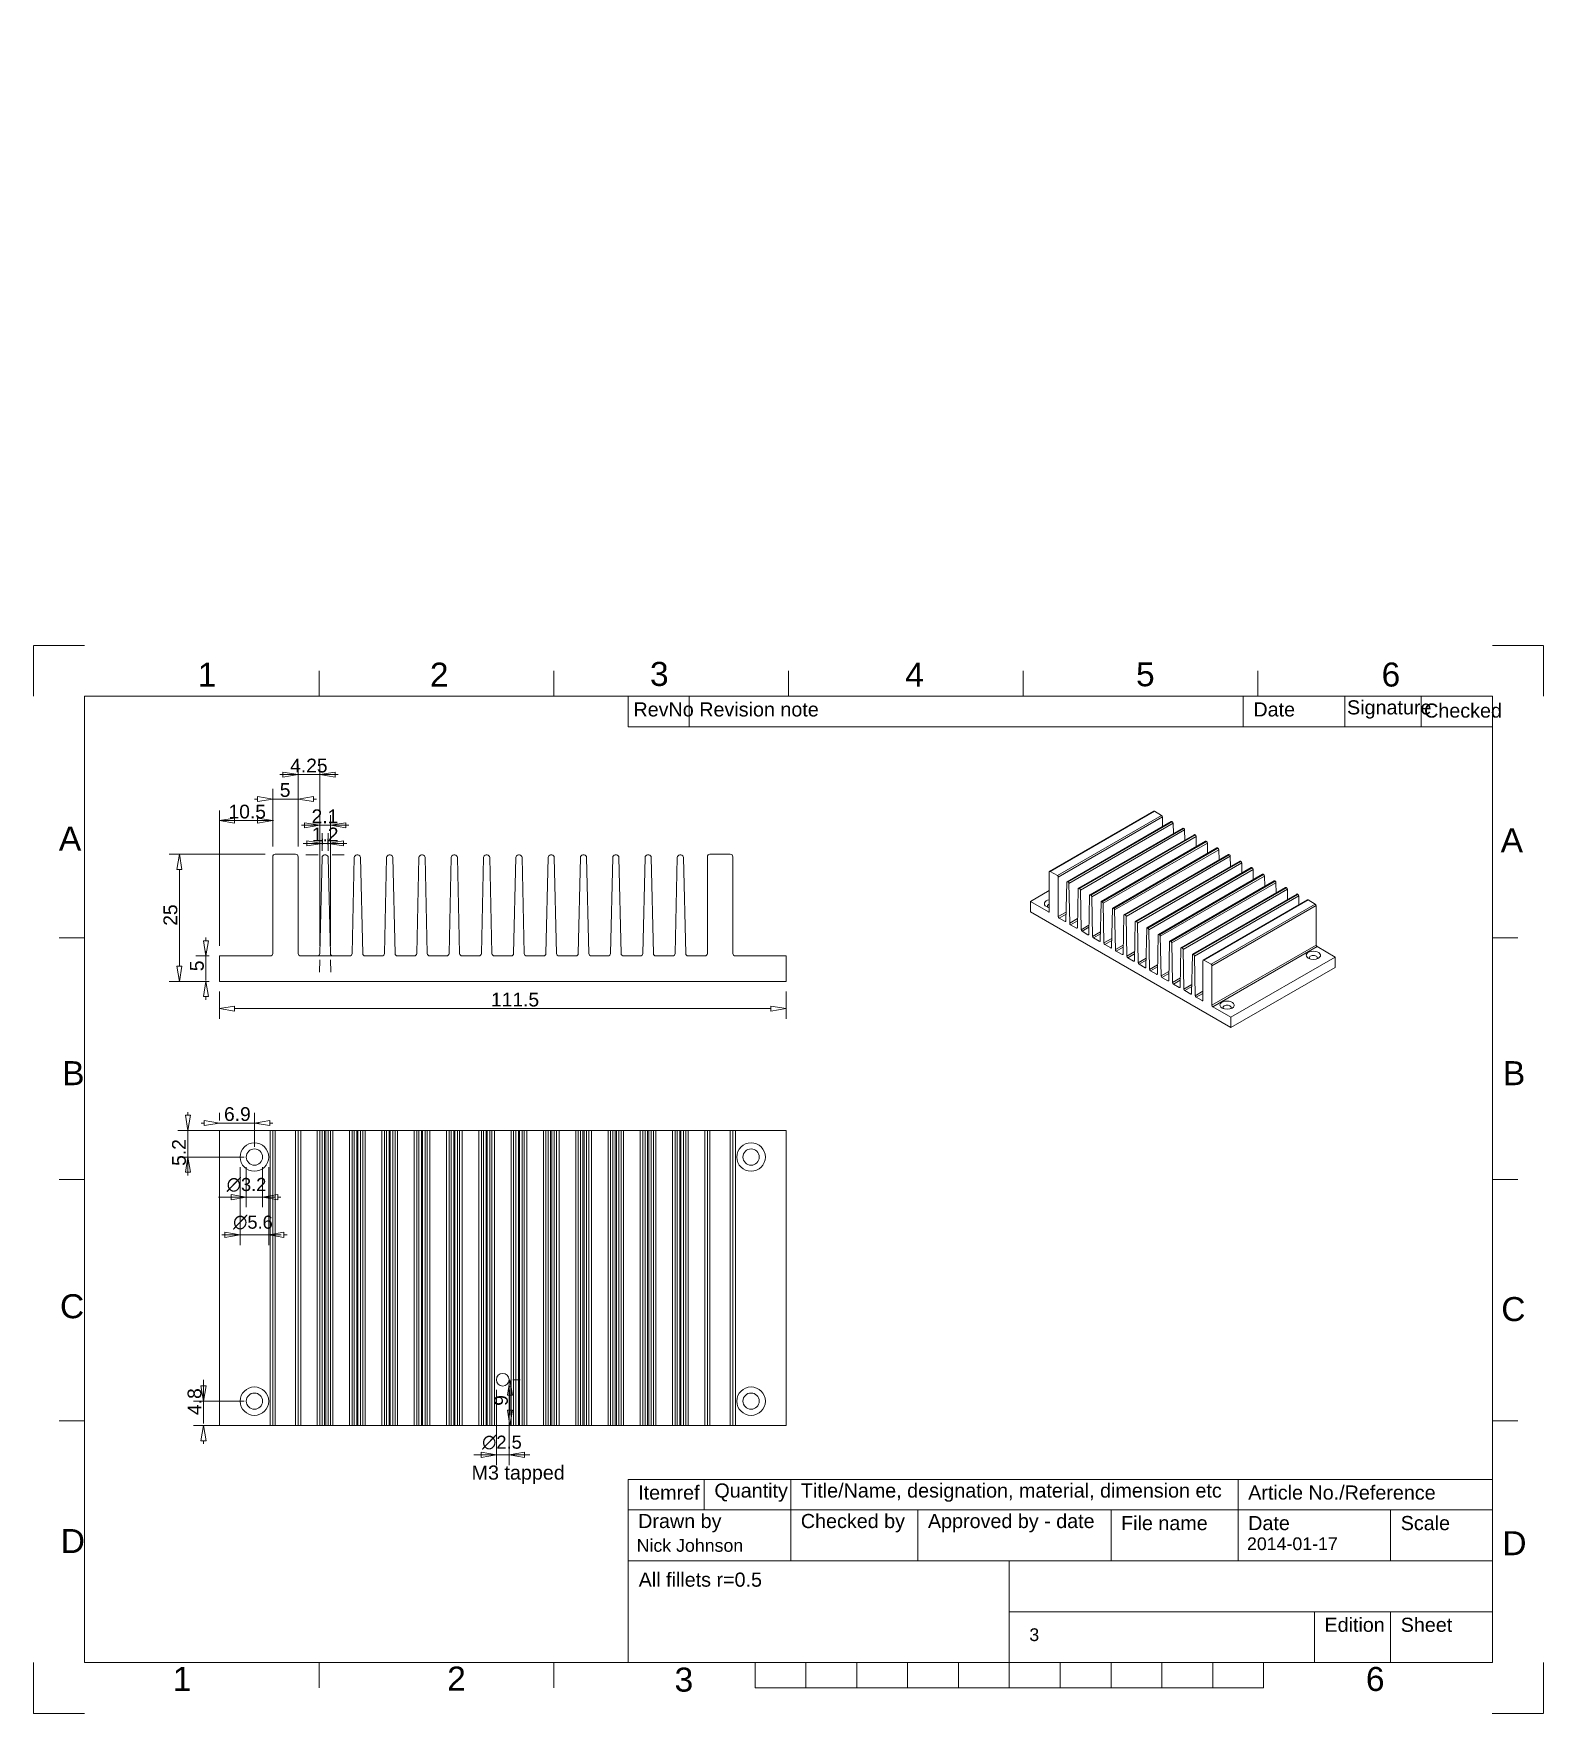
# Model space of a CAD drawing. Header units: millimetres. Extents: x 0 to 297, y 0 to 330.
import ezdxf

# ---------------------------------------------------------------- set-up
doc = ezdxf.new("R2010")
doc.units = ezdxf.units.MM
for name, color, linetype, lineweight in [('CENTER', 204, 'Continuous', 0), ('CONTINUOUS', 7, 'Continuous', 0), ('DIMENSIONS', 7, 'Continuous', 0), ('DISSOCIATED', 1, 'Continuous', 0), ('TANGENT EDGES', 7, 'Continuous', 0), ('VISIBLE', 7, 'Continuous', 0)]:
    doc.layers.add(name, color=color, linetype=linetype, lineweight=lineweight)
doc.dimstyles.new('ISO-25', dxfattribs={"dimtxt": 2.5, "dimasz": 2.5, "dimexe": 1.25, "dimexo": 0.625, "dimtad": 1, "dimtxsty": 'Standard', "dimcen": 2.5, "dimadec": 0, "dimazin": 0, "dimtfac": 1, "dimtmove": 0, "dimatfit": 3, "dimfxl": 1, "dimarcsym": 0})

msp = doc.modelspace()

# ---------------------------------------------------------------- texts
at = {"layer": 'CONTINUOUS', "char_height": 2.77728, "attachment_point": 1}
for s, insert in [('{\\fArial|b0|i0|c0|p0;\\C7;M3 tapped}{\\fArial|b0|i0|c0|p0;\\C7;}', (86.158, 48.741)), ('{\\fArial|b0|i0|c0|p0;\\C7;All fillets r=0.5}{\\fArial|b0|i0|c0|p0;\\C7;}', (119.029, 27.691))]:
    msp.add_mtext(s, dxfattribs=dict(at, insert=insert))

# ---------------------------------------------------------------- blocks, each defined once
blk = doc.blocks.new('D1')
at = {"layer": 'DIMENSIONS'}
for p, q in [((36.55, 141.94), (36.55, 136.58)), ((148.05, 141.94), (148.05, 136.58)), ((39.55, 138.58), (94.71, 138.58)), ((89, 138.58), (100.41, 138.58)), ((145.05, 138.58), (94.71, 138.58))]:
    blk.add_line(p, q, dxfattribs=at)
for points in [[(36.55, 138.58), (39.55, 139.08), (39.55, 138.08), (36.55, 138.58)], [(148.05, 138.58), (145.05, 138.08), (145.05, 139.08), (148.05, 138.58)]]:
    blk.add_lwpolyline(points, dxfattribs=at)
at = {"layer": 'DIMENSIONS', "insert": (94.71, 140.34), "char_height": 2.7079, "attachment_point": 5}
for s in ['{\\fArial|b0|i0|c0|p0;111.5}{\\fArial|b0|i0|c0|p0;}', '{\\fArial|b0|i0|c0|p0;}', '{\\fArial|b0|i0|c0|p0;}']:
    blk.add_mtext(s, dxfattribs=at)
blk = doc.blocks.new('D2')
at = {"layer": 'DIMENSIONS'}
for p, q in [((33.9, 151.94), (33.9, 152.54)), ((34.55, 148.94), (31.9, 148.94)), ((33.9, 149.88), (33.9, 144.11)), ((34.55, 143.94), (31.9, 143.94)), ((33.9, 140.94), (33.9, 140.34))]:
    blk.add_line(p, q, dxfattribs=at)
for points in [[(33.9, 148.94), (33.4, 151.94), (34.4, 151.94), (33.9, 148.94)], [(33.9, 143.94), (34.4, 140.94), (33.4, 140.94), (33.9, 143.94)]]:
    blk.add_lwpolyline(points, dxfattribs=at)
at = {"layer": 'DIMENSIONS', "insert": (32.14, 146.99), "char_height": 2.7079, "attachment_point": 5, "rotation": 90}
for s in ['{\\fArial|b0|i0|c0|p0;5}{\\fArial|b0|i0|c0|p0;}', '{\\fArial|b0|i0|c0|p0;}', '{\\fArial|b0|i0|c0|p0;}']:
    blk.add_mtext(s, dxfattribs=at)
blk = doc.blocks.new('D3')
at = {"layer": 'DIMENSIONS'}
for p, q in [((36.55, 150.94), (36.55, 177.55)), ((47.21, 175.55), (36.86, 175.55)), ((39.55, 175.55), (42.03, 175.55)), ((44.05, 175.55), (42.03, 175.55)), ((47.05, 170.44), (47.05, 177.55))]:
    blk.add_line(p, q, dxfattribs=at)
for points in [[(36.55, 175.55), (39.55, 176.05), (39.55, 175.05), (36.55, 175.55)], [(47.05, 175.55), (44.05, 175.05), (44.05, 176.05), (47.05, 175.55)]]:
    blk.add_lwpolyline(points, dxfattribs=at)
at = {"layer": 'DIMENSIONS', "insert": (42.03, 177.31), "char_height": 2.7079, "attachment_point": 5}
for s in ['{\\fArial|b0|i0|c0|p0;10.5}{\\fArial|b0|i0|c0|p0;}', '{\\fArial|b0|i0|c0|p0;}', '{\\fArial|b0|i0|c0|p0;}']:
    blk.add_mtext(s, dxfattribs=at)
blk = doc.blocks.new('D4')
at = {"layer": 'DIMENSIONS'}
for p, q in [((56.75, 170.8), (56.75, 173.07)), ((57.95, 170.8), (57.95, 173.07)), ((53.05, 171.07), (61.64, 171.07)), ((53.75, 171.07), (53.15, 171.07)), ((60.95, 171.07), (61.55, 171.07))]:
    blk.add_line(p, q, dxfattribs=at)
for points in [[(56.75, 171.07), (53.75, 170.57), (53.75, 171.57), (56.75, 171.07)], [(57.95, 171.07), (60.95, 171.57), (60.95, 170.57), (57.95, 171.07)]]:
    blk.add_lwpolyline(points, dxfattribs=at)
at = {"layer": 'DIMENSIONS', "insert": (57.35, 172.83), "char_height": 2.7079, "attachment_point": 5}
for s in ['{\\fArial|b0|i0|c0|p0;1.2}{\\fArial|b0|i0|c0|p0;}', '{\\fArial|b0|i0|c0|p0;}', '{\\fArial|b0|i0|c0|p0;}']:
    blk.add_mtext(s, dxfattribs=at)
blk = doc.blocks.new('D5')
at = {"layer": 'DIMENSIONS'}
for p, q in [((52.05, 170.44), (52.05, 186.6)), ((56.3, 150.94), (56.3, 186.6)), ((49.05, 184.6), (48.45, 184.6)), ((59.33, 184.6), (48.98, 184.6)), ((59.3, 184.6), (59.9, 184.6))]:
    blk.add_line(p, q, dxfattribs=at)
for points in [[(52.05, 184.6), (49.05, 184.1), (49.05, 185.1), (52.05, 184.6)], [(56.3, 184.6), (59.3, 185.1), (59.3, 184.1), (56.3, 184.6)]]:
    blk.add_lwpolyline(points, dxfattribs=at)
at = {"layer": 'DIMENSIONS', "insert": (54.15, 186.36), "char_height": 2.7079, "attachment_point": 5}
for s in ['{\\fArial|b0|i0|c0|p0;4.25}{\\fArial|b0|i0|c0|p0;}', '{\\fArial|b0|i0|c0|p0;}', '{\\fArial|b0|i0|c0|p0;}']:
    blk.add_mtext(s, dxfattribs=at)
blk = doc.blocks.new('D6')
at = {"layer": 'DIMENSIONS'}
for p, q in [((56.3, 150.94), (56.3, 176.63)), ((58.4, 150.94), (58.4, 176.63)), ((53.3, 174.63), (52.7, 174.63)), ((61.6, 174.63), (53.01, 174.63)), ((61.4, 174.63), (62, 174.63))]:
    blk.add_line(p, q, dxfattribs=at)
for points in [[(56.3, 174.63), (53.3, 174.13), (53.3, 175.13), (56.3, 174.63)], [(58.4, 174.63), (61.4, 175.13), (61.4, 174.13), (58.4, 174.63)]]:
    blk.add_lwpolyline(points, dxfattribs=at)
at = {"layer": 'DIMENSIONS', "insert": (57.31, 176.4), "char_height": 2.7079, "attachment_point": 5}
for s in ['{\\fArial|b0|i0|c0|p0;2.1}{\\fArial|b0|i0|c0|p0;}', '{\\fArial|b0|i0|c0|p0;}', '{\\fArial|b0|i0|c0|p0;}']:
    blk.add_mtext(s, dxfattribs=at)
blk = doc.blocks.new('D7')
at = {"layer": 'DIMENSIONS'}
for p, q in [((45.55, 168.94), (26.69, 168.94)), ((28.69, 165.94), (28.69, 156.98)), ((28.69, 153.22), (28.69, 160.75)), ((28.69, 146.94), (28.69, 156.98)), ((34.55, 143.94), (26.69, 143.94))]:
    blk.add_line(p, q, dxfattribs=at)
for points in [[(28.69, 168.94), (29.19, 165.94), (28.19, 165.94), (28.69, 168.94)], [(28.69, 143.94), (28.19, 146.94), (29.19, 146.94), (28.69, 143.94)]]:
    blk.add_lwpolyline(points, dxfattribs=at)
at = {"layer": 'DIMENSIONS', "insert": (26.92, 156.98), "char_height": 2.7079, "attachment_point": 5, "rotation": 90}
for s in ['{\\fArial|b0|i0|c0|p0;25}{\\fArial|b0|i0|c0|p0;}', '{\\fArial|b0|i0|c0|p0;}', '{\\fArial|b0|i0|c0|p0;}']:
    blk.add_mtext(s, dxfattribs=at)
blk = doc.blocks.new('D8')
at = {"layer": 'DIMENSIONS'}
for p, q in [((47.05, 170.44), (47.05, 181.8)), ((52.05, 170.44), (52.05, 181.8)), ((44.05, 179.8), (43.45, 179.8)), ((52.37, 179.8), (46.6, 179.8)), ((55.05, 179.8), (55.65, 179.8))]:
    blk.add_line(p, q, dxfattribs=at)
for points in [[(47.05, 179.8), (44.05, 179.3), (44.05, 180.3), (47.05, 179.8)], [(52.05, 179.8), (55.05, 180.3), (55.05, 179.3), (52.05, 179.8)]]:
    blk.add_lwpolyline(points, dxfattribs=at)
at = {"layer": 'DIMENSIONS', "insert": (49.48, 181.56), "char_height": 2.7079, "attachment_point": 5}
for s in ['{\\fArial|b0|i0|c0|p0;5}{\\fArial|b0|i0|c0|p0;}', '{\\fArial|b0|i0|c0|p0;}', '{\\fArial|b0|i0|c0|p0;}']:
    blk.add_mtext(s, dxfattribs=at)
blk = doc.blocks.new('D9')
at = {"layer": 'DIMENSIONS'}
for p, q in [((41.85, 107.4), (41.85, 99.51)), ((45.05, 107.4), (45.05, 99.51)), ((47.42, 101.51), (36.36, 101.51)), ((38.85, 101.51), (38.25, 101.51)), ((48.05, 101.51), (48.65, 101.51))]:
    blk.add_line(p, q, dxfattribs=at)
for points in [[(41.85, 101.51), (38.85, 101.01), (38.85, 102.01), (41.85, 101.51)], [(45.05, 101.51), (48.05, 102.01), (48.05, 101.01), (45.05, 101.51)]]:
    blk.add_lwpolyline(points, dxfattribs=at)
at = {"layer": 'DIMENSIONS', "insert": (41.89, 103.98), "attachment_point": 5}
for s, char_height in [('{\\fAlibre Symbols|b0|i0|c0|p0;n}{\\fArial|b0|i0|c0|p0;\\H0.95x;3.2}{\\fMicrosoft Sans Serif|b0|i0|c0|p0;\\H0.85x;}', 2.70785), ('{\\fArial|b0|i0|c0|p0;}', 2.7079), ('{\\fArial|b0|i0|c0|p0;}', 2.7079)]:
    blk.add_mtext(s, dxfattribs=dict(at, char_height=char_height))
blk = doc.blocks.new('D10')
at = {"layer": 'DISSOCIATED'}
for p, q in [((40.65, 107.4), (40.65, 92.1)), ((46.25, 107.4), (46.25, 92.1)), ((37.65, 94.1), (37.05, 94.1)), ((48.68, 94.1), (37.62, 94.1)), ((49.25, 94.1), (49.85, 94.1))]:
    blk.add_line(p, q, dxfattribs=at)
for points in [[(40.65, 94.1), (37.65, 93.6), (37.65, 94.6), (40.65, 94.1)], [(46.25, 94.1), (49.25, 94.6), (49.25, 93.6), (46.25, 94.1)]]:
    blk.add_lwpolyline(points, dxfattribs=at)
at = {"layer": 'DISSOCIATED', "insert": (43.15, 96.57), "attachment_point": 5}
for s, char_height in [('{\\fAlibre Symbols|b0|i0|c0|p0;n}{\\fArial|b0|i0|c0|p0;\\H0.95x;5.6}{\\fMicrosoft Sans Serif|b0|i0|c0|p0;\\H0.85x;}', 2.70785), ('{\\fArial|b0|i0|c0|p0;}', 2.7079), ('{\\fArial|b0|i0|c0|p0;}', 2.7079)]:
    blk.add_mtext(s, dxfattribs=dict(at, char_height=char_height))
blk = doc.blocks.new('D11')
at = {"layer": 'DISSOCIATED'}
for p, q in [((33.55, 116.07), (32.95, 116.07)), ((35.79, 116.07), (44.38, 116.07)), ((36.55, 116.6), (36.55, 118.07)), ((43.45, 111.4), (43.45, 118.07)), ((46.45, 116.07), (47.05, 116.07))]:
    blk.add_line(p, q, dxfattribs=at)
for points in [[(36.55, 116.07), (33.55, 115.57), (33.55, 116.57), (36.55, 116.07)], [(43.45, 116.07), (46.45, 116.57), (46.45, 115.57), (43.45, 116.07)]]:
    blk.add_lwpolyline(points, dxfattribs=at)
at = {"layer": 'DISSOCIATED', "insert": (40.09, 117.83), "char_height": 2.7079, "attachment_point": 5}
for s in ['{\\fArial|b0|i0|c0|p0;6.9}{\\fArial|b0|i0|c0|p0;}', '{\\fArial|b0|i0|c0|p0;}', '{\\fArial|b0|i0|c0|p0;}']:
    blk.add_mtext(s, dxfattribs=at)
blk = doc.blocks.new('D12')
at = {"layer": 'DISSOCIATED'}
for p, q in [((30.37, 117.6), (30.37, 118.2)), ((56.89, 114.6), (28.37, 114.6)), ((30.37, 114.58), (30.37, 105.99)), ((41.45, 109.4), (28.37, 109.4)), ((30.37, 106.4), (30.37, 105.8))]:
    blk.add_line(p, q, dxfattribs=at)
for points in [[(30.37, 114.6), (29.87, 117.6), (30.87, 117.6), (30.37, 114.6)], [(30.37, 109.4), (30.87, 106.4), (29.87, 106.4), (30.37, 109.4)]]:
    blk.add_lwpolyline(points, dxfattribs=at)
at = {"layer": 'DISSOCIATED', "insert": (28.61, 110.29), "char_height": 2.7079, "attachment_point": 5, "rotation": 90}
for s in ['{\\fArial|b0|i0|c0|p0;5.2}{\\fArial|b0|i0|c0|p0;}', '{\\fArial|b0|i0|c0|p0;}', '{\\fArial|b0|i0|c0|p0;}']:
    blk.add_mtext(s, dxfattribs=at)
blk = doc.blocks.new('D13')
at = {"layer": 'DIMENSIONS'}
for p, q in [((33.43, 57.02), (33.43, 65.61)), ((33.43, 64.4), (33.43, 65)), ((41.45, 61.4), (31.43, 61.4)), ((56.89, 56.6), (31.43, 56.6)), ((33.43, 53.6), (33.43, 53))]:
    blk.add_line(p, q, dxfattribs=at)
for points in [[(33.43, 61.4), (32.93, 64.4), (33.93, 64.4), (33.43, 61.4)], [(33.43, 56.6), (33.93, 53.6), (32.93, 53.6), (33.43, 56.6)]]:
    blk.add_lwpolyline(points, dxfattribs=at)
at = {"layer": 'DIMENSIONS', "insert": (31.67, 61.31), "char_height": 2.7079, "attachment_point": 5, "rotation": 90}
for s in ['{\\fArial|b0|i0|c0|p0;4.8}{\\fArial|b0|i0|c0|p0;}', '{\\fArial|b0|i0|c0|p0;}', '{\\fArial|b0|i0|c0|p0;}']:
    blk.add_mtext(s, dxfattribs=at)
blk = doc.blocks.new('D14')
at = {"layer": 'DISSOCIATED'}
for p, q in [((91.05, 63.6), (91.05, 48.84)), ((93.55, 63.6), (93.55, 48.84)), ((97.65, 50.84), (86.6, 50.84)), ((88.05, 50.84), (87.45, 50.84)), ((96.55, 50.84), (97.15, 50.84))]:
    blk.add_line(p, q, dxfattribs=at)
for points in [[(91.05, 50.84), (88.05, 50.34), (88.05, 51.34), (91.05, 50.84)], [(93.55, 50.84), (96.55, 51.34), (96.55, 50.34), (93.55, 50.84)]]:
    blk.add_lwpolyline(points, dxfattribs=at)
at = {"layer": 'DISSOCIATED', "insert": (92.13, 53.31), "attachment_point": 5}
for s, char_height in [('{\\fAlibre Symbols|b0|i0|c0|p0;n}{\\fArial|b0|i0|c0|p0;\\H0.95x;2.5}{\\fMicrosoft Sans Serif|b0|i0|c0|p0;\\H0.85x;}', 2.70785), ('{\\fArial|b0|i0|c0|p0;}', 2.7079), ('{\\fArial|b0|i0|c0|p0;}', 2.7079)]:
    blk.add_mtext(s, dxfattribs=dict(at, char_height=char_height))
blk = doc.blocks.new('D15')
at = {"layer": 'DISSOCIATED'}
for p, q in [((93.71, 58.64), (93.71, 64.41)), ((94.3, 65.6), (95.71, 65.6)), ((93.71, 62.6), (93.71, 61.53)), ((93.71, 59.6), (93.71, 61.53)), ((92.66, 56.6), (95.71, 56.6))]:
    blk.add_line(p, q, dxfattribs=at)
for points in [[(93.71, 65.6), (94.21, 62.6), (93.21, 62.6), (93.71, 65.6)], [(93.71, 56.6), (93.21, 59.6), (94.21, 59.6), (93.71, 56.6)]]:
    blk.add_lwpolyline(points, dxfattribs=at)
at = {"layer": 'DISSOCIATED', "insert": (91.95, 61.53), "char_height": 2.7079, "attachment_point": 5, "rotation": 90}
for s in ['{\\fArial|b0|i0|c0|p0;9}{\\fArial|b0|i0|c0|p0;}', '{\\fArial|b0|i0|c0|p0;}', '{\\fArial|b0|i0|c0|p0;}']:
    blk.add_mtext(s, dxfattribs=at)
blk = doc.blocks.new('BLOCK2')
at = {"layer": 'CONTINUOUS'}
for p, q in [((0, 209.99), (0, 199.99)), ((10.02, 209.99), (0.02, 209.99)), ((296.96, 209.99), (286.96, 209.99)), ((297, 199.99), (297, 209.99)), ((56.17, 200), (56.17, 205)), ((102.33, 200), (102.33, 205)), ((148.5, 200), (148.5, 205)), ((194.67, 199.99), (194.67, 204.99)), ((240.83, 199.99), (240.83, 204.99)), ((287, 200), (10, 200)), ((10, 200), (10, 10)), ((116.94, 193.99), (116.94, 199.99)), ((128.96, 193.99), (128.96, 199.99)), ((237.96, 193.99), (237.96, 199.99)), ((257.96, 193.99), (257.96, 199.99)), ((272.96, 193.99), (272.96, 199.99)), ((287, 10), (287, 200)), ((116.96, 193.99), (286.96, 193.99)), ((5, 152.5), (10, 152.5)), ((286.94, 152.5), (291.94, 152.5)), ((10, 105), (5, 105)), ((291.94, 105), (286.94, 105)), ((10, 57.5), (5, 57.5)), ((291.94, 57.5), (286.94, 57.5)), ((116.94, 46), (286.94, 46)), ((116.94, 40), (116.94, 46)), ((131.94, 40), (131.94, 46)), ((148.94, 40), (148.94, 46)), ((236.94, 40), (236.94, 46)), ((116.94, 40), (286.94, 40)), ((116.94, 10), (116.94, 40)), ((148.94, 30), (148.94, 40)), ((173.94, 30), (173.94, 40)), ((211.94, 30), (211.94, 40)), ((236.94, 30), (236.94, 40)), ((266.94, 30), (266.94, 40)), ((116.94, 30), (286.94, 30)), ((191.94, 10), (191.94, 30)), ((191.94, 20), (286.94, 20)), ((251.94, 10), (251.94, 20)), ((266.94, 10), (266.94, 20)), ((191.94, 10), (191.94, 15)), ((0, 0), (0, 10)), ((10, 10), (287, 10)), ((56.17, 10), (56.17, 5)), ((102.33, 10), (102.33, 5)), ((141.94, 5), (141.94, 10)), ((151.94, 5), (151.94, 10)), ((161.94, 5), (161.94, 10)), ((171.94, 5), (171.94, 10)), ((181.94, 5), (181.94, 10)), ((191.94, 10), (191.94, 5)), ((201.94, 5), (201.94, 10)), ((211.94, 5), (211.94, 10)), ((221.94, 5), (221.94, 10)), ((231.94, 5), (231.94, 10)), ((241.94, 5), (241.94, 10)), ((297, 0), (297, 10)), ((141.94, 5), (241.94, 5)), ((0, 0), (10, 0)), ((296.94, 0), (286.94, 0))]:
    blk.add_line(p, q, dxfattribs=at)
at = {"layer": 'CONTINUOUS', "attachment_point": 4}
for s, insert, char_height in [('{\\fArial|b0|i0|c0|p0;\\C7;1}{\\fArial|b0|i0|c0|p0;\\C7;}', (32.27, 204.25), 4.7214), ('{\\fArial|b0|i0|c0|p0;\\C7;2}{\\fArial|b0|i0|c0|p0;\\C7;}', (77.96, 204.25), 4.7214), ('{\\fArial|b0|i0|c0|p0;\\C7;3}{\\fArial|b0|i0|c0|p0;\\C7;}', (121.25, 204.36), 4.7214), ('{\\fArial|b0|i0|c0|p0;\\C7;4}{\\fArial|b0|i0|c0|p0;\\C7;}', (171.46, 204.24), 4.7214), ('{\\fArial|b0|i0|c0|p0;\\C7;5}{\\fArial|b0|i0|c0|p0;\\C7;}', (216.86, 204.3), 4.7214), ('{\\fArial|b0|i0|c0|p0;\\C7;6}{\\fArial|b0|i0|c0|p0;\\C7;}', (265.17, 204.24), 4.7214), ('{\\fArial|b0|i0|c0|p0;\\C7;RevNo}{\\fArial|b0|i0|c0|p0;\\C7;}', (118, 197.4), 2.7773), ('{\\fArial|b0|i0|c0|p0;\\C7;Revision note}{\\fArial|b0|i0|c0|p0;\\C7;}', (130.95, 197.4), 2.7773), ('{\\fArial|b0|i0|c0|p0;\\C7;Date}{\\fArial|b0|i0|c0|p0;\\C7;}', (239.95, 197.4), 2.7773), ('{\\fArial|b0|i0|c0|p0;\\C7;Signature}{\\fArial|b0|i0|c0|p0;\\C7;}', (258.37, 197.4), 2.7773), ('{\\fArial|b0|i0|c0|p0;\\C7;Checked}{\\fArial|b0|i0|c0|p0;\\C7;}', (273.53, 197.17), 2.7773), ('{\\fArial|b0|i0|c0|p0;\\C7;A}{\\fArial|b0|i0|c0|p0;\\C7;}', (4.98, 172.03), 4.7214), ('{\\fArial|b0|i0|c0|p0;\\C7;A}{\\fArial|b0|i0|c0|p0;\\C7;}', (288.59, 171.68), 4.7214), ('{\\fArial|b0|i0|c0|p0;\\C7;B}{\\fArial|b0|i0|c0|p0;\\C7;}', (5.62, 125.89), 4.7214), ('{\\fArial|b0|i0|c0|p0;\\C7;B}{\\fArial|b0|i0|c0|p0;\\C7;}', (289.03, 125.89), 4.7214), ('{\\fArial|b0|i0|c0|p0;\\C7;C}{\\fArial|b0|i0|c0|p0;\\C7;}', (5.19, 80.03), 4.7214), ('{\\fArial|b0|i0|c0|p0;\\C7;C}{\\fArial|b0|i0|c0|p0;\\C7;}', (288.71, 79.47), 4.7214), ('{\\fArial|b0|i0|c0|p0;\\C7;Itemref}{\\fArial|b0|i0|c0|p0;\\C7;}', (118.93, 43.41), 2.7773), ('{\\fArial|b0|i0|c0|p0;\\C7;Quantity}{\\fArial|b0|i0|c0|p0;\\C7;}', (133.93, 43.41), 2.7773), ('{\\fArial|b0|i0|c0|p0;\\C7;Title/Name, designation, material, dimension etc}{\\fArial|b0|i0|c0|p0;\\C7;}', (150.93, 43.41), 2.7773), ('{\\fArial|b0|i0|c0|p0;\\C7;Article No./Reference}{\\fArial|b0|i0|c0|p0;\\C7;}', (238.93, 43.41), 2.7773), ('{\\fArial|b0|i0|c0|p0;\\C7;Drawn by}{\\fArial|b0|i0|c0|p0;\\C7;}', (118.93, 37.41), 2.7773), ('{\\fArial|b0|i0|c0|p0;\\C7;Checked by}{\\fArial|b0|i0|c0|p0;\\C7;}', (150.93, 37.41), 2.7773), ('{\\fArial|b0|i0|c0|p0;\\C7;Approved by - date}{\\fArial|b0|i0|c0|p0;\\C7;}', (175.93, 37.41), 2.7773), ('{\\fArial|b0|i0|c0|p0;\\C7;File name}{\\fArial|b0|i0|c0|p0;\\C7;}', (213.93, 37.41), 2.7773), ('{\\fArial|b0|i0|c0|p0;\\C7;Date}{\\fArial|b0|i0|c0|p0;\\C7;}', (238.93, 37.41), 2.7773), ('{\\fArial|b0|i0|c0|p0;\\C7;Scale}{\\fArial|b0|i0|c0|p0;\\C7;}', (268.93, 37.41), 2.7773), ('{\\fArial|b0|i0|c0|p0;\\C7;D}{\\fArial|b0|i0|c0|p0;\\C7;}', (5.34, 33.89), 4.7214), ('{\\fArial|b0|i0|c0|p0;\\C7;Nick Johnson}{\\fArial|b0|i0|c0|p0;\\C7;}', (118.63, 33.01), 2.4996), ('{\\fArial|b0|i0|c0|p0;\\C7;2014-01-17}{\\fArial|b0|i0|c0|p0;\\C7;}', (238.69, 33.34), 2.4996), ('{\\fArial|b0|i0|c0|p0;\\C7;D}{\\fArial|b0|i0|c0|p0;\\C7;}', (288.92, 33.47), 4.7214), ('{\\fArial|b0|i0|c0|p0;\\C7;3}{\\fArial|b0|i0|c0|p0;\\C7;}', (195.88, 15.46), 2.4996), ('{\\fArial|b0|i0|c0|p0;\\C7;Edition}{\\fArial|b0|i0|c0|p0;\\C7;}', (253.93, 17.41), 2.7773), ('{\\fArial|b0|i0|c0|p0;\\C7;Sheet}{\\fArial|b0|i0|c0|p0;\\C7;}', (268.93, 17.41), 2.7773), ('{\\fArial|b0|i0|c0|p0;\\C7;1}{\\fArial|b0|i0|c0|p0;\\C7;}', (27.39, 6.79), 4.7214), ('{\\fArial|b0|i0|c0|p0;\\C7;2}{\\fArial|b0|i0|c0|p0;\\C7;}', (81.36, 6.85), 4.7214), ('{\\fArial|b0|i0|c0|p0;\\C7;3}{\\fArial|b0|i0|c0|p0;\\C7;}', (126.09, 6.61), 4.7214), ('{\\fArial|b0|i0|c0|p0;\\C7;6}{\\fArial|b0|i0|c0|p0;\\C7;}', (262.08, 6.74), 4.7214)]:
    blk.add_mtext(s, dxfattribs=dict(at, insert=insert, char_height=char_height))

# ---------------------------------------------------------------- dimensions: what is measured, and where the dimension line sits
at = {"layer": 'DIMENSIONS'}
for p1, p2, picture, middle in [((52.046, 168.443), (56.298, 148.943), 'D5', (146.447, 330.304)), ((56.298, 148.943), (58.398, 148.943), 'D6', (149.601, 320.34)), ((45.046, 109.398), (41.846, 109.398), 'D9', (134.188, 218.579))]:
    dim = msp.add_linear_dim(base=(0, 0), p1=p1, p2=p2, dimstyle='ISO-25', override={"dimtxt": 2.70785, "dimtad": 1, "dimdec": 2, "dimzin": 0, "dimse1": 0, "dimse2": 0, "dimsd1": 0, "dimsd2": 0, "dimadec": 2, "dimazin": 0, "dimtol": 0, "dimlim": 0, "dimtp": 0.005, "dimtm": 0.002, "dimtdec": 2}, dxfattribs=at)
    dim.commit()
    dim.dimension.update_dxf_attribs({"geometry": picture, "text_midpoint": middle})
for p1, p2, angle, picture, middle, turn in [((47.046, 168.443), (52.046, 168.443), 180, 'D8', (141.781, 325.504), 180), ((36.546, 148.943), (47.046, 168.443), 180, 'D3', (134.331, 321.257), 180), ((57.948, 168.797), (56.748, 168.797), 180, 'D4', (149.643, 316.772), 180), ((47.546, 168.943), (36.546, 143.943), 90, 'D7', (119.218, 300.927), 90), ((36.546, 143.943), (36.546, 148.943), 90, 'D2', (124.434, 290.938), 90), ((148.046, 143.943), (36.546, 143.943), 180, 'D1', (187.002, 284.287), 180), ((43.446, 61.398), (58.887, 56.598), 90, 'D13', (123.965, 175.911), 90)]:
    dim = msp.add_linear_dim(base=(0, 0), p1=p1, p2=p2, angle=angle, dimstyle='ISO-25', override={"dimtxt": 2.70785, "dimtad": 1, "dimdec": 2, "dimzin": 0, "dimse1": 0, "dimse2": 0, "dimsd1": 0, "dimsd2": 0, "dimadec": 2, "dimazin": 0, "dimtol": 0, "dimlim": 0, "dimtp": 0.005, "dimtm": 0.002, "dimtdec": 2}, dxfattribs=at)
    dim.commit()
    dim.dimension.update_dxf_attribs({"geometry": picture, "text_midpoint": middle, "text_rotation": turn})
at = {"layer": 'DISSOCIATED'}
for p1, p2, picture, middle in [((43.446, 109.398), (36.546, 114.598), 'D11', (132.381, 232.431)), ((46.246, 109.398), (40.646, 109.398), 'D10', (135.445, 211.171)), ((93.546, 65.598), (91.046, 65.598), 'D14', (184.421, 167.911))]:
    dim = msp.add_linear_dim(base=(0, 0), p1=p1, p2=p2, dimstyle='ISO-25', override={"dimtxt": 2.70785, "dimtad": 1, "dimdec": 2, "dimzin": 0, "dimse1": 0, "dimse2": 0, "dimsd1": 0, "dimsd2": 0, "dimadec": 2, "dimazin": 0, "dimtol": 0, "dimlim": 0, "dimtp": 0.005, "dimtm": 0.002, "dimtdec": 2}, dxfattribs=at)
    dim.commit()
    dim.dimension.update_dxf_attribs({"geometry": picture, "text_midpoint": middle})
for p1, p2, angle, picture, middle, turn in [((43.446, 109.398), (58.887, 114.598), 270, 'D12', (120.906, 224.886), 270), ((92.296, 65.598), (90.657, 56.598), 90, 'D15', (184.242, 176.125), 90)]:
    dim = msp.add_linear_dim(base=(0, 0), p1=p1, p2=p2, angle=angle, dimstyle='ISO-25', override={"dimtxt": 2.70785, "dimtad": 1, "dimdec": 2, "dimzin": 0, "dimse1": 0, "dimse2": 0, "dimsd1": 0, "dimsd2": 0, "dimadec": 2, "dimazin": 0, "dimtol": 0, "dimlim": 0, "dimtp": 0.005, "dimtm": 0.002, "dimtdec": 2}, dxfattribs=at)
    dim.commit()
    dim.dimension.update_dxf_attribs({"geometry": picture, "text_midpoint": middle, "text_rotation": turn})

# ---------------------------------------------------------------- linework, layer by layer
at = {"layer": 'CENTER'}
for p, q in [((56.766, 169.578), (56.82, 171.971)), ((57.93, 169.578), (57.876, 171.971)), ((55.967, 168.797), (53.573, 168.797)), ((58.729, 168.797), (61.123, 168.797)), ((57.617, 148.943), (55.223, 148.943)), ((57.079, 148.943), (59.473, 148.943)), ((56.28, 148.162), (56.226, 145.769)), ((58.416, 148.162), (58.47, 145.769))]:
    msp.add_line(p, q, dxfattribs=at)
at = {"layer": 'TANGENT EDGES'}
for p, q in [((199.983, 165.564), (220.49, 177.403)), ((221.904, 176.586), (201.398, 164.747)), ((201.574, 164.441), (222.081, 176.28)), ((223.916, 175.365), (203.41, 163.526)), ((223.994, 175.32), (203.488, 163.481)), ((224.171, 175.018), (203.665, 163.179)), ((226.162, 174.068), (205.656, 162.229)), ((226.241, 174.023), (205.735, 162.184)), ((226.418, 173.721), (205.912, 161.882)), ((228.409, 172.771), (207.903, 160.932)), ((228.487, 172.726), (207.981, 160.887)), ((228.664, 172.424), (208.158, 160.585)), ((230.655, 171.474), (210.149, 159.635)), ((230.734, 171.429), (210.228, 159.59)), ((230.911, 171.127), (210.405, 159.288)), ((232.902, 170.177), (212.396, 158.338)), ((232.98, 170.132), (212.474, 158.293)), ((233.157, 169.83), (212.651, 157.991)), ((235.148, 168.88), (214.642, 157.041)), ((235.227, 168.835), (214.721, 156.996)), ((235.404, 168.533), (214.897, 156.694)), ((237.395, 167.583), (216.889, 155.744)), ((237.473, 167.538), (216.967, 155.699)), ((237.65, 167.236), (217.144, 155.397)), ((239.641, 166.286), (219.135, 154.447)), ((239.72, 166.241), (219.214, 154.402)), ((239.897, 165.939), (219.39, 154.1)), ((241.888, 164.989), (221.382, 153.15)), ((241.966, 164.944), (221.46, 153.105)), ((242.143, 164.642), (221.637, 152.803)), ((244.134, 163.692), (223.628, 151.853)), ((244.213, 163.647), (223.707, 151.808)), ((244.389, 163.345), (223.883, 151.506)), ((246.381, 162.395), (225.874, 150.556)), ((246.459, 162.35), (225.953, 150.511)), ((246.636, 162.048), (226.13, 150.209)), ((248.627, 161.098), (228.121, 149.259)), ((248.706, 161.053), (228.2, 149.214)), ((248.882, 160.751), (228.376, 148.912)), ((230.212, 148.111), (250.718, 159.95)), ((252.133, 159.134), (231.627, 147.295)), ((231.803, 146.988), (252.309, 158.828)), ((199.807, 157.705), (199.63, 157.603)), ((203.117, 157.575), (201.574, 156.684)), ((201.751, 156.378), (203.109, 157.162)), ((203.082, 155.814), (202.905, 155.712)), ((205.363, 156.279), (203.816, 155.385)), ((203.993, 155.084), (205.355, 155.87)), ((205.328, 154.517), (205.151, 154.415)), ((207.61, 154.982), (206.063, 154.088)), ((206.24, 153.787), (207.602, 154.573)), ((207.575, 153.22), (207.398, 153.118)), ((209.856, 153.685), (208.309, 152.791)), ((208.486, 152.49), (209.848, 153.276)), ((212.103, 152.388), (210.556, 151.494)), ((210.733, 151.193), (212.095, 151.979)), ((209.821, 151.923), (209.644, 151.821)), ((212.068, 150.626), (211.891, 150.524)), ((214.349, 151.091), (212.802, 150.197)), ((212.979, 149.896), (214.341, 150.682)), ((214.314, 149.329), (214.137, 149.227)), ((216.596, 149.794), (215.049, 148.9)), ((215.225, 148.599), (216.588, 149.385)), ((252.309, 151.071), (231.803, 139.232)), ((231.98, 138.926), (252.486, 150.765)), ((216.561, 148.032), (216.384, 147.93)), ((218.842, 148.497), (217.295, 147.603)), ((217.472, 147.302), (218.834, 148.088)), ((218.807, 146.735), (218.63, 146.633)), ((221.089, 147.199), (219.542, 146.306)), ((219.718, 146.005), (221.08, 146.791)), ((221.054, 145.438), (220.877, 145.336)), ((223.335, 145.902), (221.788, 145.009)), ((221.965, 144.708), (223.327, 145.494)), ((223.3, 144.141), (223.123, 144.039)), ((225.582, 144.605), (224.035, 143.712)), ((224.211, 143.411), (225.573, 144.197)), ((225.547, 142.844), (225.37, 142.742)), ((227.828, 143.308), (226.281, 142.415)), ((226.458, 142.114), (227.82, 142.9)), ((227.793, 141.547), (227.616, 141.445)), ((230.036, 141.989), (228.528, 141.118)), ((228.704, 140.817), (230.036, 141.585)), ((230.036, 140.252), (229.859, 140.15)), ((46.546, 114.598), (46.546, 56.598)), ((47.546, 56.598), (47.546, 114.598)), ((51.546, 114.598), (51.546, 56.598)), ((52.546, 56.598), (52.546, 114.598)), ((55.809, 114.598), (55.809, 56.598)), ((56.309, 56.598), (56.309, 114.598)), ((56.737, 114.598), (56.737, 56.598)), ((57.237, 114.598), (57.237, 56.598)), ((57.459, 114.598), (57.459, 56.598)), ((57.959, 114.598), (57.959, 56.598)), ((58.387, 114.598), (58.387, 56.598)), ((58.887, 56.598), (58.887, 114.598)), ((62.163, 114.598), (62.163, 56.598)), ((62.663, 56.598), (62.663, 114.598)), ((63.091, 114.598), (63.091, 56.598)), ((63.591, 114.598), (63.591, 56.598)), ((63.813, 114.598), (63.813, 56.598)), ((64.313, 114.598), (64.313, 56.598)), ((64.741, 114.598), (64.741, 56.598)), ((65.241, 56.598), (65.241, 114.598)), ((68.517, 114.598), (68.517, 56.598)), ((69.017, 56.598), (69.017, 114.598)), ((69.445, 114.598), (69.445, 56.598)), ((69.945, 114.598), (69.945, 56.598)), ((70.167, 114.598), (70.167, 56.598)), ((70.667, 114.598), (70.667, 56.598)), ((71.095, 114.598), (71.095, 56.598)), ((71.595, 56.598), (71.595, 114.598)), ((74.871, 114.598), (74.871, 56.598)), ((75.371, 56.598), (75.371, 114.598)), ((75.799, 114.598), (75.799, 56.598)), ((76.299, 114.598), (76.299, 56.598)), ((76.521, 114.598), (76.521, 56.598)), ((77.021, 114.598), (77.021, 56.598)), ((77.449, 114.598), (77.449, 56.598)), ((77.949, 56.598), (77.949, 114.598)), ((81.225, 114.598), (81.225, 56.598)), ((81.725, 56.598), (81.725, 114.598)), ((82.153, 114.598), (82.153, 56.598)), ((82.653, 114.598), (82.653, 56.598)), ((82.875, 114.598), (82.875, 56.598)), ((83.375, 114.598), (83.375, 56.598)), ((83.803, 114.598), (83.803, 56.598)), ((84.303, 56.598), (84.303, 114.598)), ((87.579, 114.598), (87.579, 56.598)), ((88.079, 56.598), (88.079, 114.598)), ((88.507, 114.598), (88.507, 56.598)), ((89.007, 114.598), (89.007, 56.598)), ((89.229, 114.598), (89.229, 56.598)), ((89.729, 114.598), (89.729, 56.598)), ((90.157, 114.598), (90.157, 56.598)), ((90.657, 56.598), (90.657, 114.598)), ((93.933, 114.598), (93.933, 56.598)), ((94.433, 56.598), (94.433, 114.598)), ((94.861, 114.598), (94.861, 56.598)), ((95.361, 114.598), (95.361, 56.598)), ((95.583, 114.598), (95.583, 56.598)), ((96.083, 114.598), (96.083, 56.598)), ((96.511, 114.598), (96.511, 56.598)), ((97.011, 56.598), (97.011, 114.598)), ((100.287, 114.598), (100.287, 56.598)), ((100.787, 56.598), (100.787, 114.598)), ((101.215, 114.598), (101.215, 56.598)), ((101.715, 114.598), (101.715, 56.598)), ((101.937, 114.598), (101.937, 56.598)), ((102.437, 114.598), (102.437, 56.598)), ((102.865, 114.598), (102.865, 56.598)), ((103.365, 56.598), (103.365, 114.598)), ((106.641, 114.598), (106.641, 56.598)), ((107.141, 56.598), (107.141, 114.598)), ((107.569, 114.598), (107.569, 56.598)), ((108.069, 114.598), (108.069, 56.598)), ((108.291, 114.598), (108.291, 56.598)), ((108.791, 114.598), (108.791, 56.598)), ((109.219, 114.598), (109.219, 56.598)), ((109.719, 56.598), (109.719, 114.598)), ((112.995, 114.598), (112.995, 56.598)), ((113.495, 56.598), (113.495, 114.598)), ((113.923, 114.598), (113.923, 56.598)), ((114.423, 114.598), (114.423, 56.598)), ((114.645, 114.598), (114.645, 56.598)), ((115.145, 114.598), (115.145, 56.598)), ((115.573, 114.598), (115.573, 56.598)), ((116.073, 56.598), (116.073, 114.598)), ((119.349, 114.598), (119.349, 56.598)), ((119.849, 56.598), (119.849, 114.598)), ((120.277, 114.598), (120.277, 56.598)), ((120.777, 114.598), (120.777, 56.598)), ((120.999, 114.598), (120.999, 56.598)), ((121.499, 114.598), (121.499, 56.598)), ((121.927, 114.598), (121.927, 56.598)), ((122.427, 56.598), (122.427, 114.598)), ((125.703, 114.598), (125.703, 56.598)), ((126.203, 56.598), (126.203, 114.598)), ((126.631, 114.598), (126.631, 56.598)), ((127.131, 114.598), (127.131, 56.598)), ((127.353, 114.598), (127.353, 56.598)), ((127.853, 114.598), (127.853, 56.598)), ((128.281, 114.598), (128.281, 56.598)), ((128.781, 56.598), (128.781, 114.598)), ((132.046, 114.598), (132.046, 56.598)), ((133.046, 56.598), (133.046, 114.598)), ((137.046, 114.598), (137.046, 56.598)), ((138.046, 56.598), (138.046, 114.598))]:
    msp.add_line(p, q, dxfattribs=at)
at = {"layer": 'VISIBLE'}
for p, q in [((220.365, 177.415), (199.858, 165.576)), ((223.791, 175.378), (203.285, 163.538)), ((220.49, 177.403), (221.904, 176.586)), ((222.081, 176.28), (222.081, 174.39)), ((223.994, 175.32), (223.916, 175.365)), ((226.037, 174.081), (205.531, 162.241)), ((228.284, 172.784), (207.778, 160.944)), ((224.21, 173.026), (224.171, 175.018)), ((226.241, 174.023), (226.162, 174.068)), ((226.456, 171.729), (226.418, 173.721)), ((228.487, 172.726), (228.409, 172.771)), ((228.703, 170.432), (228.664, 172.424)), ((47.546, 168.943), (51.546, 168.943)), ((57.237, 168.797), (57.459, 168.797)), ((63.591, 168.797), (63.813, 168.797)), ((69.945, 168.797), (70.167, 168.797)), ((76.299, 168.797), (76.521, 168.797)), ((82.653, 168.797), (82.875, 168.797)), ((89.007, 168.797), (89.229, 168.797)), ((95.361, 168.797), (95.583, 168.797)), ((101.715, 168.797), (101.937, 168.797)), ((108.069, 168.797), (108.291, 168.797)), ((114.423, 168.797), (114.645, 168.797)), ((120.777, 168.797), (120.999, 168.797)), ((127.131, 168.797), (127.353, 168.797)), ((133.046, 168.943), (137.046, 168.943)), ((230.53, 171.487), (210.024, 159.647)), ((232.777, 170.19), (212.271, 158.35)), ((235.023, 168.893), (214.517, 157.053)), ((230.734, 171.429), (230.655, 171.474)), ((230.949, 169.135), (230.911, 171.127)), ((232.98, 170.132), (232.902, 170.177)), ((233.196, 167.838), (233.157, 169.83)), ((235.227, 168.835), (235.148, 168.88)), ((235.442, 166.541), (235.404, 168.533)), ((47.046, 149.443), (47.046, 168.443)), ((52.046, 168.443), (52.046, 149.443)), ((56.309, 149.431), (56.737, 168.308)), ((57.959, 168.308), (58.387, 149.431)), ((62.663, 149.431), (63.091, 168.308)), ((64.313, 168.308), (64.741, 149.431)), ((69.017, 149.431), (69.445, 168.308)), ((70.667, 168.308), (71.095, 149.431)), ((75.371, 149.431), (75.799, 168.308)), ((77.021, 168.308), (77.449, 149.431)), ((81.725, 149.431), (82.153, 168.308)), ((83.375, 168.308), (83.803, 149.431)), ((88.079, 149.431), (88.507, 168.308)), ((89.729, 168.308), (90.157, 149.431)), ((94.433, 149.431), (94.861, 168.308)), ((96.083, 168.308), (96.511, 149.431)), ((100.787, 149.431), (101.215, 168.308)), ((102.437, 168.308), (102.865, 149.431)), ((107.141, 149.431), (107.569, 168.308)), ((108.791, 168.308), (109.219, 149.431)), ((113.495, 149.431), (113.923, 168.308)), ((115.145, 168.308), (115.573, 149.431)), ((119.849, 149.431), (120.277, 168.308)), ((121.499, 168.308), (121.927, 149.431)), ((126.203, 149.431), (126.631, 168.308)), ((127.853, 168.308), (128.281, 149.431)), ((132.546, 149.443), (132.546, 168.443)), ((137.546, 168.443), (137.546, 149.443)), ((199.807, 157.705), (199.807, 165.462)), ((199.983, 165.564), (201.398, 164.747)), ((237.27, 167.596), (216.764, 155.756)), ((239.516, 166.299), (219.01, 154.459)), ((237.473, 167.538), (237.395, 167.583)), ((237.689, 165.244), (237.65, 167.236)), ((239.72, 166.241), (239.641, 166.286)), ((239.935, 163.947), (239.897, 165.939)), ((201.574, 164.441), (201.574, 156.684)), ((203.082, 155.81), (203.233, 163.429)), ((203.41, 163.526), (203.488, 163.481)), ((203.665, 163.179), (203.816, 155.385)), ((205.328, 154.513), (205.479, 162.132)), ((205.656, 162.229), (205.735, 162.184)), ((205.912, 161.882), (206.063, 154.088)), ((241.763, 165.002), (221.257, 153.162)), ((244.009, 163.705), (223.503, 151.865)), ((246.256, 162.408), (225.749, 150.568)), ((241.966, 164.944), (241.888, 164.989)), ((242.182, 162.65), (242.143, 164.642)), ((244.213, 163.647), (244.134, 163.692)), ((244.428, 161.353), (244.389, 163.345)), ((246.459, 162.35), (246.381, 162.395)), ((246.675, 160.056), (246.636, 162.048)), ((199.807, 161.787), (196.094, 159.644)), ((196.094, 159.644), (199.63, 157.603)), ((196.094, 157.603), (196.094, 159.644)), ((207.575, 153.216), (207.726, 160.835)), ((207.903, 160.932), (207.981, 160.887)), ((208.158, 160.585), (208.309, 152.791)), ((209.821, 151.919), (209.972, 159.538)), ((210.149, 159.635), (210.228, 159.59)), ((210.405, 159.288), (210.556, 151.494)), ((248.502, 161.111), (227.996, 149.271)), ((250.593, 159.963), (230.087, 148.124)), ((248.706, 161.053), (248.627, 161.098)), ((248.917, 158.995), (248.882, 160.751)), ((252.133, 159.134), (250.718, 159.95)), ((252.309, 151.071), (252.309, 158.828)), ((235.516, 134.843), (196.094, 157.603)), ((201.751, 156.378), (202.905, 155.712)), ((212.068, 150.622), (212.219, 158.241)), ((212.396, 158.338), (212.474, 158.293)), ((212.651, 157.991), (212.802, 150.197)), ((214.314, 149.325), (214.465, 156.944)), ((214.642, 157.041), (214.721, 156.996)), ((214.897, 156.694), (215.049, 148.9)), ((216.561, 148.028), (216.712, 155.647)), ((216.889, 155.744), (216.967, 155.699)), ((217.144, 155.397), (217.295, 147.603)), ((203.993, 155.084), (205.151, 154.415)), ((206.24, 153.787), (207.398, 153.118)), ((208.486, 152.49), (209.644, 151.821)), ((218.807, 146.731), (218.958, 154.35)), ((219.135, 154.447), (219.214, 154.402)), ((219.39, 154.1), (219.542, 146.306)), ((221.054, 145.434), (221.205, 153.053)), ((221.382, 153.15), (221.46, 153.105)), ((221.637, 152.803), (221.788, 145.009)), ((36.546, 148.943), (46.546, 148.943)), ((36.546, 143.943), (36.546, 148.943)), ((52.546, 148.943), (55.809, 148.943)), ((58.887, 148.943), (62.163, 148.943)), ((65.241, 148.943), (68.517, 148.943)), ((71.595, 148.943), (74.871, 148.943)), ((77.949, 148.943), (81.225, 148.943)), ((84.303, 148.943), (87.579, 148.943)), ((90.657, 148.943), (93.933, 148.943)), ((97.011, 148.943), (100.287, 148.943)), ((103.365, 148.943), (106.641, 148.943)), ((109.719, 148.943), (112.995, 148.943)), ((116.073, 148.943), (119.349, 148.943)), ((122.427, 148.943), (125.703, 148.943)), ((128.781, 148.943), (132.046, 148.943)), ((138.046, 148.943), (148.046, 148.943)), ((148.046, 148.943), (148.046, 143.943)), ((210.733, 151.193), (211.891, 150.524)), ((212.979, 149.896), (214.137, 149.227)), ((223.3, 144.137), (223.451, 151.756)), ((223.628, 151.853), (223.707, 151.808)), ((223.883, 151.506), (224.035, 143.712)), ((225.546, 142.84), (225.698, 150.459)), ((225.874, 150.556), (225.953, 150.511)), ((226.13, 150.209), (226.281, 142.415)), ((227.793, 141.543), (227.944, 149.162)), ((228.121, 149.259), (228.2, 149.214)), ((228.376, 148.912), (228.528, 141.118)), ((256.022, 148.724), (235.516, 136.884)), ((256.022, 148.724), (252.486, 150.765)), ((256.022, 146.682), (256.022, 148.724)), ((215.225, 148.599), (216.384, 147.93)), ((217.472, 147.302), (218.63, 146.633)), ((219.718, 146.005), (220.877, 145.336)), ((230.036, 140.252), (230.036, 148.009)), ((230.212, 148.111), (231.627, 147.295)), ((231.803, 146.988), (231.803, 139.232)), ((256.022, 146.682), (235.516, 134.843)), ((148.046, 143.943), (36.546, 143.943)), ((221.965, 144.708), (223.123, 144.039)), ((224.211, 143.411), (225.37, 142.742)), ((226.458, 142.114), (227.616, 141.445)), ((228.704, 140.817), (229.859, 140.15)), ((231.98, 138.926), (235.516, 136.884)), ((235.516, 136.884), (235.516, 134.843)), ((46.546, 114.598), (36.546, 114.598)), ((36.546, 114.598), (36.546, 56.598)), ((47.046, 114.598), (46.546, 114.598)), ((47.046, 114.598), (47.046, 56.598)), ((47.046, 114.598), (47.546, 114.598)), ((47.546, 114.598), (51.546, 114.598)), ((51.546, 114.598), (52.046, 114.598)), ((52.046, 56.598), (52.046, 114.598)), ((52.546, 114.598), (52.046, 114.598)), ((55.809, 114.598), (52.546, 114.598)), ((56.309, 114.598), (55.809, 114.598)), ((56.737, 114.598), (56.309, 114.598)), ((56.737, 114.598), (57.237, 114.598)), ((57.459, 114.598), (57.237, 114.598)), ((57.459, 114.598), (57.959, 114.598)), ((58.387, 114.598), (57.959, 114.598)), ((58.887, 114.598), (58.387, 114.598)), ((62.163, 114.598), (58.887, 114.598)), ((62.663, 114.598), (62.163, 114.598)), ((63.091, 114.598), (62.663, 114.598)), ((63.091, 114.598), (63.591, 114.598)), ((63.813, 114.598), (63.591, 114.598)), ((63.813, 114.598), (64.313, 114.598)), ((64.741, 114.598), (64.313, 114.598)), ((65.241, 114.598), (64.741, 114.598)), ((68.517, 114.598), (65.241, 114.598)), ((69.017, 114.598), (68.517, 114.598)), ((69.445, 114.598), (69.017, 114.598)), ((69.445, 114.598), (69.945, 114.598)), ((70.167, 114.598), (69.945, 114.598)), ((70.167, 114.598), (70.667, 114.598)), ((71.095, 114.598), (70.667, 114.598)), ((71.595, 114.598), (71.095, 114.598)), ((74.871, 114.598), (71.595, 114.598)), ((75.371, 114.598), (74.871, 114.598)), ((75.799, 114.598), (75.371, 114.598)), ((75.799, 114.598), (76.299, 114.598)), ((76.521, 114.598), (76.299, 114.598)), ((76.521, 114.598), (77.021, 114.598)), ((77.449, 114.598), (77.021, 114.598)), ((77.949, 114.598), (77.449, 114.598)), ((81.225, 114.598), (77.949, 114.598)), ((81.725, 114.598), (81.225, 114.598)), ((82.153, 114.598), (81.725, 114.598)), ((82.153, 114.598), (82.653, 114.598)), ((82.875, 114.598), (82.653, 114.598)), ((82.875, 114.598), (83.375, 114.598)), ((83.803, 114.598), (83.375, 114.598)), ((84.303, 114.598), (83.803, 114.598)), ((87.579, 114.598), (84.303, 114.598)), ((88.079, 114.598), (87.579, 114.598)), ((88.507, 114.598), (88.079, 114.598)), ((88.507, 114.598), (89.007, 114.598)), ((89.229, 114.598), (89.007, 114.598)), ((89.229, 114.598), (89.729, 114.598)), ((90.157, 114.598), (89.729, 114.598)), ((90.657, 114.598), (90.157, 114.598)), ((93.933, 114.598), (90.657, 114.598)), ((94.433, 114.598), (93.933, 114.598)), ((94.861, 114.598), (94.433, 114.598)), ((94.861, 114.598), (95.361, 114.598)), ((95.583, 114.598), (95.361, 114.598)), ((95.583, 114.598), (96.083, 114.598)), ((96.511, 114.598), (96.083, 114.598)), ((97.011, 114.598), (96.511, 114.598)), ((100.287, 114.598), (97.011, 114.598)), ((100.787, 114.598), (100.287, 114.598)), ((101.215, 114.598), (100.787, 114.598)), ((101.215, 114.598), (101.715, 114.598)), ((101.937, 114.598), (101.715, 114.598)), ((101.937, 114.598), (102.437, 114.598)), ((102.865, 114.598), (102.437, 114.598)), ((103.365, 114.598), (102.865, 114.598)), ((106.641, 114.598), (103.365, 114.598)), ((107.141, 114.598), (106.641, 114.598)), ((107.569, 114.598), (107.141, 114.598)), ((107.569, 114.598), (108.069, 114.598)), ((108.291, 114.598), (108.069, 114.598)), ((108.291, 114.598), (108.791, 114.598)), ((109.219, 114.598), (108.791, 114.598)), ((109.719, 114.598), (109.219, 114.598)), ((112.995, 114.598), (109.719, 114.598)), ((113.495, 114.598), (112.995, 114.598)), ((113.923, 114.598), (113.495, 114.598)), ((113.923, 114.598), (114.423, 114.598)), ((114.645, 114.598), (114.423, 114.598)), ((114.645, 114.598), (115.145, 114.598)), ((115.573, 114.598), (115.145, 114.598)), ((116.073, 114.598), (115.573, 114.598)), ((119.349, 114.598), (116.073, 114.598)), ((119.849, 114.598), (119.349, 114.598)), ((120.277, 114.598), (119.849, 114.598)), ((120.277, 114.598), (120.777, 114.598)), ((120.999, 114.598), (120.777, 114.598)), ((120.999, 114.598), (121.499, 114.598)), ((121.927, 114.598), (121.499, 114.598)), ((122.427, 114.598), (121.927, 114.598)), ((125.703, 114.598), (122.427, 114.598)), ((126.203, 114.598), (125.703, 114.598)), ((126.631, 114.598), (126.203, 114.598)), ((126.631, 114.598), (127.131, 114.598)), ((127.353, 114.598), (127.131, 114.598)), ((127.353, 114.598), (127.853, 114.598)), ((128.281, 114.598), (127.853, 114.598)), ((128.781, 114.598), (128.281, 114.598)), ((132.046, 114.598), (128.781, 114.598)), ((132.546, 114.598), (132.046, 114.598)), ((132.546, 114.598), (133.046, 114.598)), ((132.546, 114.598), (132.546, 56.598)), ((137.046, 114.598), (133.046, 114.598)), ((137.046, 114.598), (137.546, 114.598)), ((138.046, 114.598), (137.546, 114.598)), ((137.546, 56.598), (137.546, 114.598)), ((148.046, 114.598), (138.046, 114.598)), ((148.046, 114.598), (148.046, 56.598)), ((36.546, 56.598), (46.546, 56.598)), ((46.546, 56.598), (47.046, 56.598)), ((47.546, 56.598), (47.046, 56.598)), ((47.546, 56.598), (51.546, 56.598)), ((52.046, 56.598), (51.546, 56.598)), ((52.046, 56.598), (52.546, 56.598)), ((52.546, 56.598), (55.809, 56.598)), ((55.809, 56.598), (56.309, 56.598)), ((56.309, 56.598), (56.737, 56.598)), ((56.737, 56.598), (57.237, 56.598)), ((57.237, 56.598), (57.459, 56.598)), ((57.459, 56.598), (57.959, 56.598)), ((57.959, 56.598), (58.387, 56.598)), ((58.387, 56.598), (58.887, 56.598)), ((58.887, 56.598), (62.163, 56.598)), ((62.163, 56.598), (62.663, 56.598)), ((62.663, 56.598), (63.091, 56.598)), ((63.091, 56.598), (63.591, 56.598)), ((63.591, 56.598), (63.813, 56.598)), ((63.813, 56.598), (64.313, 56.598)), ((64.313, 56.598), (64.741, 56.598)), ((64.741, 56.598), (65.241, 56.598)), ((65.241, 56.598), (68.517, 56.598)), ((68.517, 56.598), (69.017, 56.598)), ((69.017, 56.598), (69.445, 56.598)), ((69.445, 56.598), (69.945, 56.598)), ((69.945, 56.598), (70.167, 56.598)), ((70.167, 56.598), (70.667, 56.598)), ((70.667, 56.598), (71.095, 56.598)), ((71.095, 56.598), (71.595, 56.598)), ((71.595, 56.598), (74.871, 56.598)), ((74.871, 56.598), (75.371, 56.598)), ((75.371, 56.598), (75.799, 56.598)), ((75.799, 56.598), (76.299, 56.598)), ((76.299, 56.598), (76.521, 56.598)), ((76.521, 56.598), (77.021, 56.598)), ((77.021, 56.598), (77.449, 56.598)), ((77.449, 56.598), (77.949, 56.598)), ((77.949, 56.598), (81.225, 56.598)), ((81.225, 56.598), (81.725, 56.598)), ((81.725, 56.598), (82.153, 56.598)), ((82.153, 56.598), (82.653, 56.598)), ((82.653, 56.598), (82.875, 56.598)), ((82.875, 56.598), (83.375, 56.598)), ((83.375, 56.598), (83.803, 56.598)), ((83.803, 56.598), (84.303, 56.598)), ((84.303, 56.598), (87.579, 56.598)), ((87.579, 56.598), (88.079, 56.598)), ((88.079, 56.598), (88.507, 56.598)), ((88.507, 56.598), (89.007, 56.598)), ((89.007, 56.598), (89.229, 56.598)), ((89.229, 56.598), (89.729, 56.598)), ((89.729, 56.598), (90.157, 56.598)), ((90.157, 56.598), (90.657, 56.598)), ((90.657, 56.598), (93.933, 56.598)), ((93.933, 56.598), (94.433, 56.598)), ((94.433, 56.598), (94.861, 56.598)), ((94.861, 56.598), (95.361, 56.598)), ((95.361, 56.598), (95.583, 56.598)), ((95.583, 56.598), (96.083, 56.598)), ((96.083, 56.598), (96.511, 56.598)), ((96.511, 56.598), (97.011, 56.598)), ((97.011, 56.598), (100.287, 56.598)), ((100.287, 56.598), (100.787, 56.598)), ((100.787, 56.598), (101.215, 56.598)), ((101.215, 56.598), (101.715, 56.598)), ((101.715, 56.598), (101.937, 56.598)), ((101.937, 56.598), (102.437, 56.598)), ((102.437, 56.598), (102.865, 56.598)), ((102.865, 56.598), (103.365, 56.598)), ((103.365, 56.598), (106.641, 56.598)), ((106.641, 56.598), (107.141, 56.598)), ((107.141, 56.598), (107.569, 56.598)), ((107.569, 56.598), (108.069, 56.598)), ((108.069, 56.598), (108.291, 56.598)), ((108.291, 56.598), (108.791, 56.598)), ((108.791, 56.598), (109.219, 56.598)), ((109.219, 56.598), (109.719, 56.598)), ((109.719, 56.598), (112.995, 56.598)), ((112.995, 56.598), (113.495, 56.598)), ((113.495, 56.598), (113.923, 56.598)), ((113.923, 56.598), (114.423, 56.598)), ((114.423, 56.598), (114.645, 56.598)), ((114.645, 56.598), (115.145, 56.598)), ((115.145, 56.598), (115.573, 56.598)), ((115.573, 56.598), (116.073, 56.598)), ((116.073, 56.598), (119.349, 56.598)), ((119.349, 56.598), (119.849, 56.598)), ((119.849, 56.598), (120.277, 56.598)), ((120.277, 56.598), (120.777, 56.598)), ((120.777, 56.598), (120.999, 56.598)), ((120.999, 56.598), (121.499, 56.598)), ((121.499, 56.598), (121.927, 56.598)), ((121.927, 56.598), (122.427, 56.598)), ((122.427, 56.598), (125.703, 56.598)), ((125.703, 56.598), (126.203, 56.598)), ((126.203, 56.598), (126.631, 56.598)), ((126.631, 56.598), (127.131, 56.598)), ((127.131, 56.598), (127.353, 56.598)), ((127.353, 56.598), (127.853, 56.598)), ((127.853, 56.598), (128.281, 56.598)), ((128.281, 56.598), (128.781, 56.598)), ((128.781, 56.598), (132.046, 56.598)), ((132.046, 56.598), (132.546, 56.598)), ((133.046, 56.598), (132.546, 56.598)), ((133.046, 56.598), (137.046, 56.598)), ((137.546, 56.598), (137.046, 56.598)), ((137.546, 56.598), (138.046, 56.598)), ((138.046, 56.598), (148.046, 56.598))]:
    msp.add_line(p, q, dxfattribs=at)
for centre, radius in [((43.446, 109.398), 2.8), ((43.446, 109.398), 1.6), ((141.146, 109.398), 2.8), ((141.146, 109.398), 1.6), ((92.296, 65.598), 1.25), ((43.446, 61.398), 2.8), ((43.446, 61.398), 1.6), ((141.146, 61.398), 2.8), ((141.146, 61.398), 1.6)]:
    msp.add_circle(centre, radius, dxfattribs=at)
for centre, start, end in [((47.546, 168.443), 90, 180), ((51.546, 168.443), 0, 90), ((57.237, 168.297), 90, 178.70159), ((57.459, 168.297), 1.29841, 90), ((63.591, 168.297), 90, 178.70159), ((63.813, 168.297), 1.29841, 90), ((69.945, 168.297), 90, 178.70159), ((70.167, 168.297), 1.29841, 90), ((76.299, 168.297), 90, 178.70159), ((76.521, 168.297), 1.29841, 90), ((82.653, 168.297), 90, 178.70159), ((82.875, 168.297), 1.29841, 90), ((89.007, 168.297), 90, 178.70159), ((89.229, 168.297), 1.29841, 90), ((95.361, 168.297), 90, 178.70159), ((95.583, 168.297), 1.29841, 90), ((101.715, 168.297), 90, 178.70159), ((101.937, 168.297), 1.29841, 90), ((108.069, 168.297), 90, 178.70159), ((108.291, 168.297), 1.29841, 90), ((114.423, 168.297), 90, 178.70159), ((114.645, 168.297), 1.29841, 90), ((120.777, 168.297), 90, 178.70159), ((120.999, 168.297), 1.29841, 90), ((127.131, 168.297), 90, 178.70159), ((127.353, 168.297), 1.29841, 90), ((133.046, 168.443), 90, 180), ((137.046, 168.443), 0, 90), ((46.546, 149.443), 270, 0), ((52.546, 149.443), 180, 270), ((55.809, 149.443), 270, 358.70159), ((58.887, 149.443), 181.29841, 270), ((62.163, 149.443), 270, 358.70159), ((65.241, 149.443), 181.29841, 270), ((68.517, 149.443), 270, 358.70159), ((71.595, 149.443), 181.29841, 270), ((74.871, 149.443), 270, 358.70159), ((77.949, 149.443), 181.29841, 270), ((81.225, 149.443), 270, 358.70159), ((84.303, 149.443), 181.29841, 270), ((87.579, 149.443), 270, 358.70159), ((90.657, 149.443), 181.29841, 270), ((93.933, 149.443), 270, 358.70159), ((97.011, 149.443), 181.29841, 270), ((100.287, 149.443), 270, 358.70159), ((103.365, 149.443), 181.29841, 270), ((106.641, 149.443), 270, 358.70159), ((109.719, 149.443), 181.29841, 270), ((112.995, 149.443), 270, 358.70159), ((116.073, 149.443), 181.29841, 270), ((119.349, 149.443), 270, 358.70159), ((122.427, 149.443), 181.29841, 270), ((125.703, 149.443), 270, 358.70159), ((128.781, 149.443), 181.29841, 270), ((132.046, 149.443), 270, 0), ((138.046, 149.443), 180, 270)]:
    msp.add_arc(centre, 0.5, start, end, dxfattribs=at)
for centre, major_axis, start_param, end_param in [((220.49, 177.199), (-0.125, 0.217), -0.7853982, 0), ((221.904, 176.382), (-0.125, 0.217), 3.9269908, 5.4977871), ((223.916, 175.161), (-0.125, 0.217), -0.7853982, 0), ((223.994, 175.116), (-0.125, 0.217), 3.9496523, 5.4977871), ((226.162, 173.864), (-0.125, 0.217), -0.7853982, 0), ((226.241, 173.819), (-0.125, 0.217), 3.9496523, 5.4977871), ((228.409, 172.567), (-0.125, 0.217), -0.7853982, 0), ((228.487, 172.522), (-0.125, 0.217), 3.9496523, 5.4977871), ((230.655, 171.27), (-0.125, 0.217), -0.7853982, 0), ((230.734, 171.225), (-0.125, 0.217), 3.9496523, 5.4977871), ((232.902, 169.973), (-0.125, 0.217), -0.7853982, 0), ((232.98, 169.928), (-0.125, 0.217), 3.9496523, 5.4977871), ((235.148, 168.676), (-0.125, 0.217), -0.7853982, 0), ((235.227, 168.631), (-0.125, 0.217), 3.9496523, 5.4977871), ((199.983, 165.36), (-0.125, 0.217), 0, 0.7853982), ((199.983, 165.36), (-0.125, 0.217), -0.7853982, 0), ((237.395, 167.379), (-0.125, 0.217), -0.7853982, 0), ((237.473, 167.334), (-0.125, 0.217), 3.9496523, 5.4977871), ((239.641, 166.082), (-0.125, 0.217), -0.7853982, 0), ((239.72, 166.037), (-0.125, 0.217), 3.9496523, 5.4977871), ((201.398, 164.543), (-0.125, 0.217), 3.9269908, 5.4977871), ((203.41, 163.322), (-0.125, 0.217), 0, 0.7627367), ((203.41, 163.322), (-0.125, 0.217), -0.7853982, 0), ((203.488, 163.277), (-0.125, 0.217), 3.9496523, 5.4977871), ((205.656, 162.025), (-0.125, 0.217), 0, 0.7627367), ((205.656, 162.025), (-0.125, 0.217), -0.7853982, 0), ((205.735, 161.98), (-0.125, 0.217), 3.9496523, 5.4977871), ((241.888, 164.785), (-0.125, 0.217), -0.7853982, 0), ((241.966, 164.74), (-0.125, 0.217), 3.9496523, 5.4977871), ((244.134, 163.488), (-0.125, 0.217), -0.7853982, 0), ((244.213, 163.443), (-0.125, 0.217), 3.9496523, 5.4977871), ((246.381, 162.191), (-0.125, 0.217), -0.7853982, 0), ((246.459, 162.146), (-0.125, 0.217), 3.9496523, 5.4977871), ((200.231, 159.216), (1.4, 0), -4.4045019, -2.3561945), ((200.231, 159.216), (1.4, 0), -2.3561945, -1.8786834), ((200.231, 158.726), (0.8, 0), 2.1297862, 3.1415927), ((200.231, 158.726), (0.8, 0), 3.1415927, 3.5993548), ((207.903, 160.728), (-0.125, 0.217), 0, 0.7627367), ((207.903, 160.728), (-0.125, 0.217), -0.7853982, 0), ((207.981, 160.683), (-0.125, 0.217), 3.9496523, 5.4977871), ((210.149, 159.431), (-0.125, 0.217), 0, 0.7627367), ((210.149, 159.431), (-0.125, 0.217), -0.7853982, 0), ((210.228, 159.386), (-0.125, 0.217), 3.9496523, 5.4977871), ((248.627, 160.894), (-0.125, 0.217), -0.7853982, 0), ((248.706, 160.849), (-0.125, 0.217), 3.9496523, 5.4977871), ((250.718, 159.746), (-0.125, 0.217), -0.7853982, 0), ((252.133, 158.93), (-0.125, 0.217), 3.9269908, 5.4977871), ((199.63, 157.807), (0.125, -0.217), -0.7853982, 0), ((199.63, 157.807), (0.125, -0.217), 0, 0.7853982), ((201.751, 156.582), (0.125, -0.217), -2.3561945, -0.7853982), ((202.905, 155.916), (0.125, -0.217), -0.7853982, 0), ((202.905, 155.916), (0.125, -0.217), 0, 0.7627367), ((203.993, 155.288), (0.125, -0.217), -2.333533, -0.7853982), ((212.396, 158.134), (-0.125, 0.217), 0, 0.7627367), ((212.396, 158.134), (-0.125, 0.217), -0.7853982, 0), ((212.474, 158.089), (-0.125, 0.217), 3.9496523, 5.4977871), ((214.642, 156.837), (-0.125, 0.217), 0, 0.7627367), ((214.642, 156.837), (-0.125, 0.217), -0.7853982, 0), ((214.721, 156.792), (-0.125, 0.217), 3.9496523, 5.4977871), ((216.889, 155.54), (-0.125, 0.217), 0, 0.7627367), ((216.889, 155.54), (-0.125, 0.217), -0.7853982, 0), ((216.967, 155.495), (-0.125, 0.217), 3.9496523, 5.4977871), ((205.151, 154.619), (0.125, -0.217), -0.7853982, 0), ((205.151, 154.619), (0.125, -0.217), 0, 0.7627367), ((206.24, 153.991), (0.125, -0.217), -2.333533, -0.7853982), ((207.398, 153.322), (0.125, -0.217), -0.7853982, 0), ((207.398, 153.322), (0.125, -0.217), 0, 0.7627367), ((208.486, 152.694), (0.125, -0.217), -2.333533, -0.7853982), ((219.135, 154.243), (-0.125, 0.217), 0, 0.7627367), ((219.135, 154.243), (-0.125, 0.217), -0.7853982, 0), ((219.214, 154.198), (-0.125, 0.217), 3.9496523, 5.4977871), ((221.382, 152.946), (-0.125, 0.217), 0, 0.7627367), ((221.382, 152.946), (-0.125, 0.217), -0.7853982, 0), ((221.46, 152.901), (-0.125, 0.217), 3.9496523, 5.4977871), ((209.644, 152.025), (0.125, -0.217), -0.7853982, 0), ((209.644, 152.025), (0.125, -0.217), 0, 0.7627367), ((210.733, 151.397), (0.125, -0.217), -2.333533, -0.7853982), ((211.891, 150.728), (0.125, -0.217), -0.7853982, 0), ((211.891, 150.728), (0.125, -0.217), 0, 0.7627367), ((212.979, 150.1), (0.125, -0.217), -2.333533, -0.7853982), ((214.137, 149.431), (0.125, -0.217), -0.7853982, 0), ((214.137, 149.431), (0.125, -0.217), 0, 0.7627367), ((215.225, 148.803), (0.125, -0.217), -2.333533, -0.7853982), ((223.628, 151.649), (-0.125, 0.217), 0, 0.7627367), ((223.628, 151.649), (-0.125, 0.217), -0.7853982, 0), ((223.707, 151.604), (-0.125, 0.217), 3.9496523, 5.4977871), ((225.874, 150.352), (-0.125, 0.217), 0, 0.7627367), ((225.874, 150.352), (-0.125, 0.217), -0.7853982, 0), ((225.953, 150.307), (-0.125, 0.217), 3.9496523, 5.4977871), ((228.121, 149.055), (-0.125, 0.217), 0, 0.7627367), ((228.121, 149.055), (-0.125, 0.217), -0.7853982, 0), ((228.2, 149.01), (-0.125, 0.217), 3.9496523, 5.4977871), ((251.744, 149.071), (1.4, 0), 5.4977871, 10.2101761), ((251.744, 148.581), (0.8, 0), 0, 3.1415927), ((252.486, 150.969), (-0.125, 0.217), 0.7853982, 2.3561945), ((216.384, 148.134), (0.125, -0.217), -0.7853982, 0), ((216.384, 148.134), (0.125, -0.217), 0, 0.7627367), ((217.472, 147.506), (0.125, -0.217), -2.333533, -0.7853982), ((218.63, 146.837), (0.125, -0.217), -0.7853982, 0), ((218.63, 146.837), (0.125, -0.217), 0, 0.7627367), ((219.718, 146.209), (0.125, -0.217), -2.333533, -0.7853982), ((220.877, 145.54), (0.125, -0.217), -0.7853982, 0), ((220.877, 145.54), (0.125, -0.217), 0, 0.7627367), ((230.212, 147.907), (-0.125, 0.217), 0, 0.7853982), ((230.212, 147.907), (-0.125, 0.217), -0.7853982, 0), ((231.627, 147.091), (-0.125, 0.217), 3.9269908, 5.4977871), ((251.744, 149.071), (1.4, 0), 3.9269908, 5.4977871), ((251.744, 148.581), (0.8, 0), 3.1415927, 3.5993548), ((251.744, 148.581), (0.8, 0), 5.8254232, 6.2831853), ((221.965, 144.912), (0.125, -0.217), -2.333533, -0.7853982), ((223.123, 144.243), (0.125, -0.217), -0.7853982, 0), ((223.123, 144.243), (0.125, -0.217), 0, 0.7627367), ((224.211, 143.615), (0.125, -0.217), -2.333533, -0.7853982), ((225.37, 142.946), (0.125, -0.217), -0.7853982, 0), ((225.37, 142.946), (0.125, -0.217), 0, 0.7627367), ((226.458, 142.318), (0.125, -0.217), -2.333533, -0.7853982), ((227.616, 141.649), (0.125, -0.217), -0.7853982, 0), ((227.616, 141.649), (0.125, -0.217), 0, 0.7627367), ((228.704, 141.021), (0.125, -0.217), -2.333533, -0.7853982), ((229.859, 140.354), (0.125, -0.217), -0.7853982, 0), ((229.859, 140.354), (0.125, -0.217), 0, 0.7853982), ((231.98, 139.13), (0.125, -0.217), -2.3561945, -0.7853982), ((234.773, 139.273), (1.4, 0), 5.4977871, 10.2101761), ((234.773, 138.783), (0.8, 0), 0, 3.1415927), ((234.773, 138.783), (0.8, 0), 3.1415927, 3.5993548), ((234.773, 138.783), (0.8, 0), 5.8254232, 6.2831853), ((234.773, 139.273), (1.4, 0), 3.9269908, 5.4977871)]:
    msp.add_ellipse(centre, major_axis=major_axis, ratio=0.5773503, start_param=start_param, end_param=end_param, dxfattribs=at)

# ---------------------------------------------------------------- block references
at = {"layer": 'CONTINUOUS'}
msp.add_blockref('BLOCK2', (0, 0), dxfattribs=at)

msp.set_redraw_order([(e.dxf.handle, doc.entitydb.next_handle()) for e in msp.query("TEXT MTEXT ATTDEF DIMENSION ARC_DIMENSION")])  # texts and dimensions are drawn at this point

doc.saveas('drawing.dxf')
